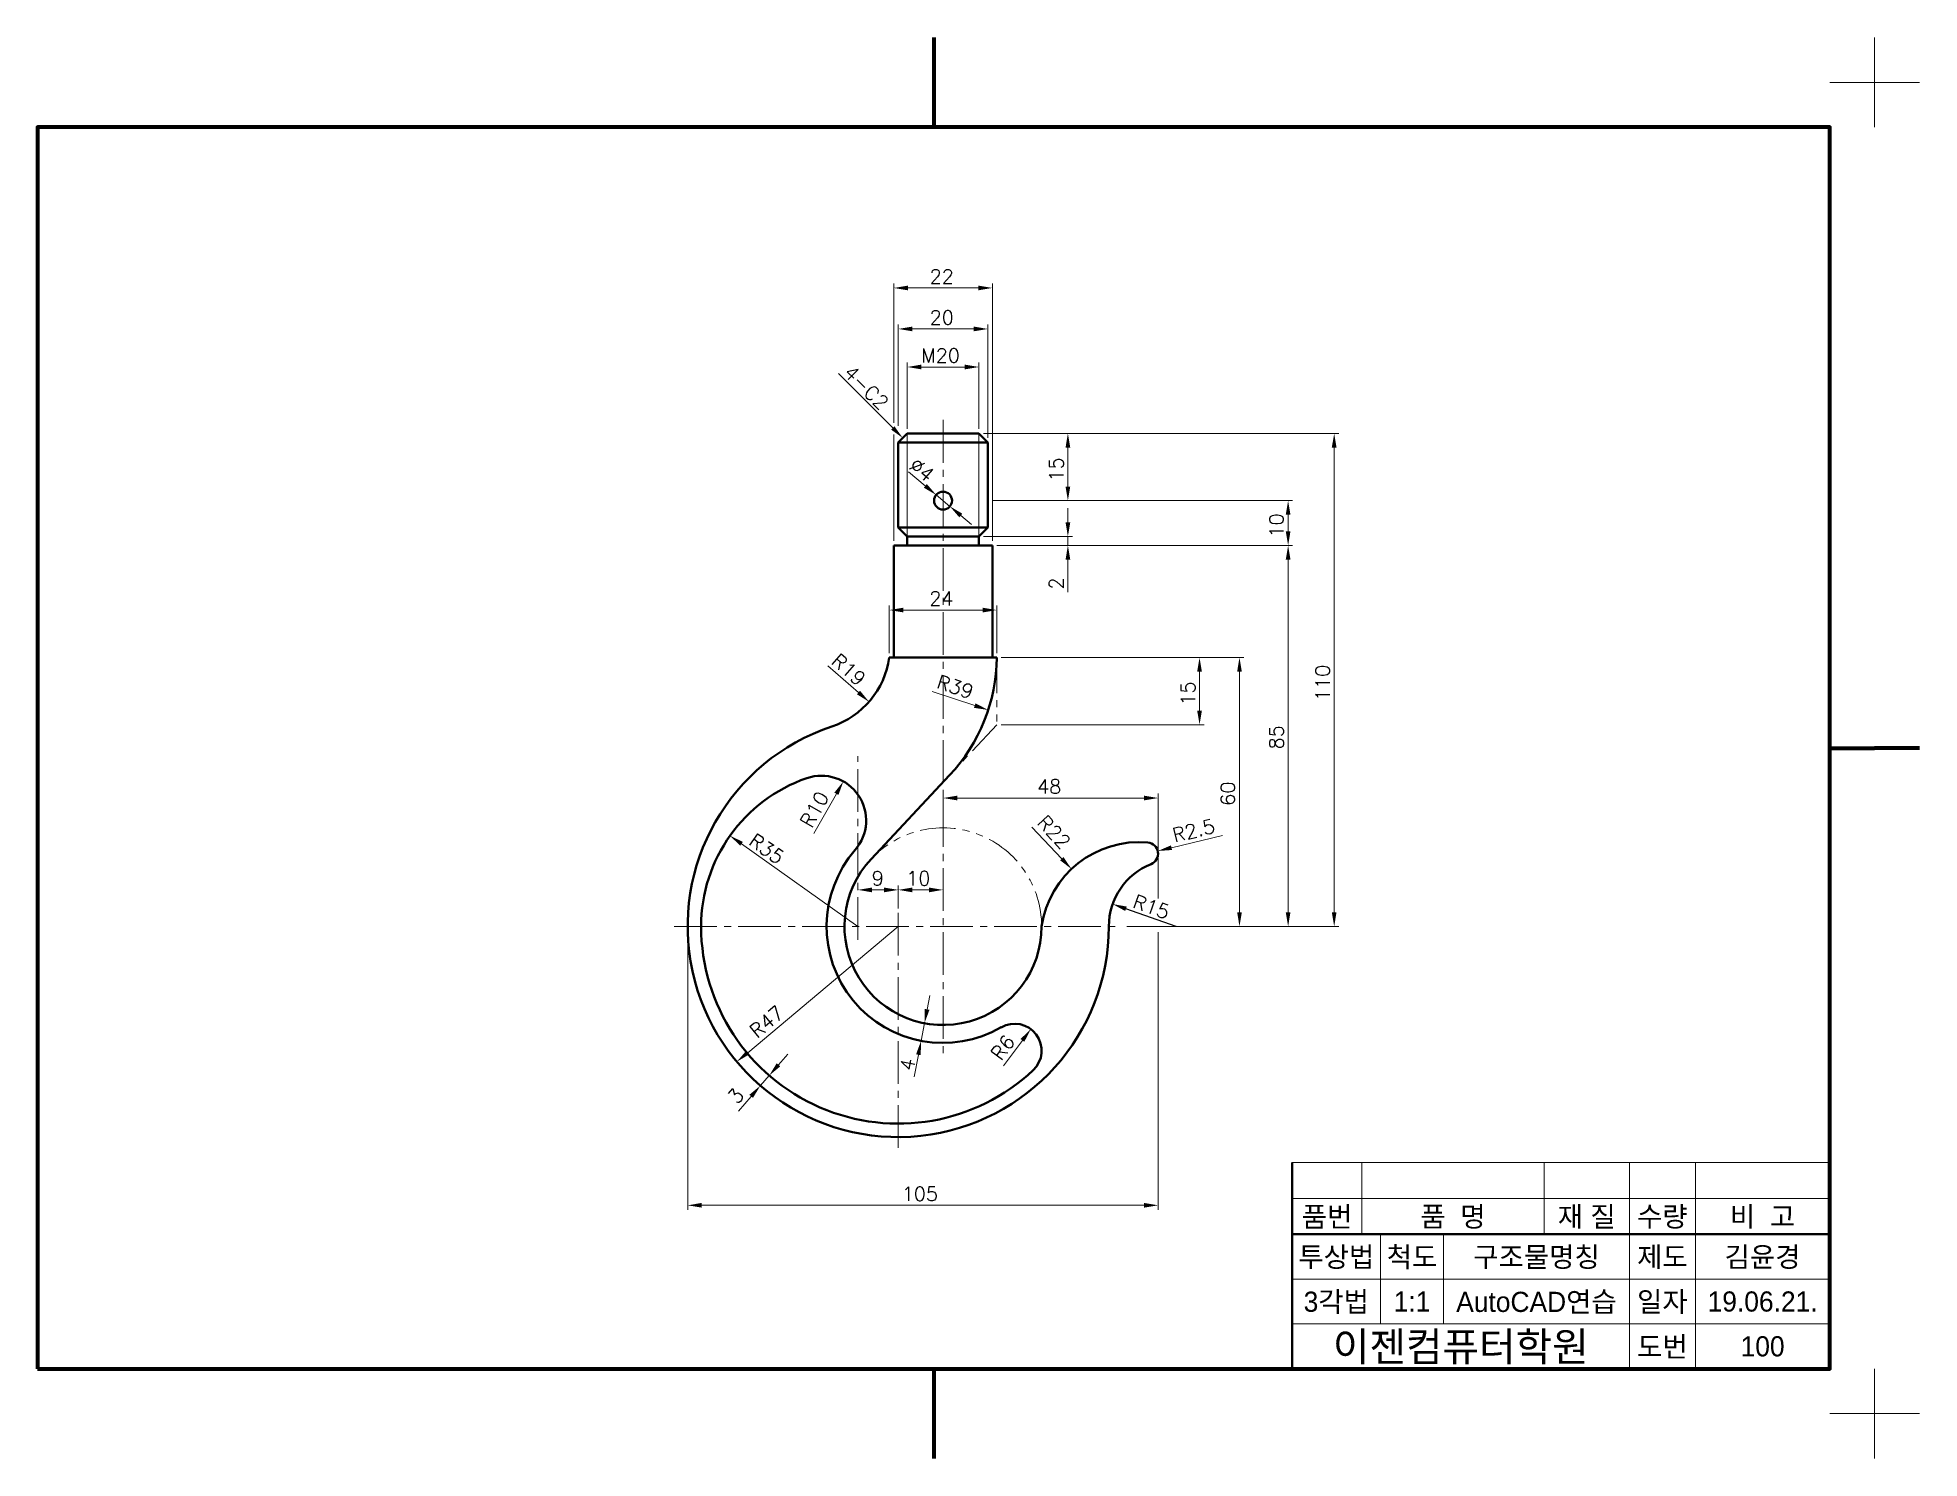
# Model space of a CAD drawing. Header units: millimetres. Extents: x 0 to 4210, y 0 to 2980.
# Drawn here: x 3790 to 4210, y 2663 to 2980 of the extents above; entities that cross this region are included whole.
import ezdxf
from ezdxf.enums import TextEntityAlignment as Align

# ---------------------------------------------------------------- set-up
doc = ezdxf.new("R2010")
doc.units = ezdxf.units.MM
doc.linetypes.add('CENTER2', pattern=[28.575, 19.05, -3.175, 3.175, -3.175])
doc.linetypes.add('PHANTOM2', pattern=[31.75, 15.875, -3.175, 3.175, -3.175, 3.175, -3.175])
for name, color, linetype, lineweight in [('가는선', 1, 'Continuous', 13), ('가상선', 1, 'PHANTOM2', 13), ('구분선', 1, 'PHANTOM2', 13), ('문자', 2, 'Continuous', 20), ('외곽선', 4, 'Continuous', 70), ('외형선', 3, 'Continuous', 40), ('중심선', 1, 'CENTER2', 13), ('치수선', 1, 'Continuous', 13)]:
    doc.layers.add(name, color=color, linetype=linetype, lineweight=lineweight)
doc.styles.get("Standard").update_dxf_attribs({"font": 'romans.shx'})
doc.styles.add('한글', font='')
doc.styles.get('한글').set_extended_font_data('Gulim')

msp = doc.modelspace()

# ---------------------------------------------------------------- texts
at = {"color": 2, "ltscale": 0.5}
msp.add_text('R15', height=3.15, rotation=340.5785, dxfattribs=at).set_placement((4034.18, 2785.94))
at = {"layer": '문자', "ltscale": 0.5}
for s, p in [('22', (3989.09, 2925.15)), ('20', (3989.09, 2916)), ('M20', (3987.21, 2907.51)), ('24', (3989.01, 2853.28)), ('48', (4013.09, 2811.34)), ('9', (3976.16, 2790.84)), ('10', (3983.86, 2790.84)), ('105', (3982.86, 2720.46))]:
    msp.add_text(s, height=3.15, dxfattribs=at).set_placement(p)
for s, rotation, p in [('4-C2', 315.238, (3969.69, 2904.96)), ('∅4', 320.1572, (3984.26, 2884.1)), ('15', 90, (4018.95, 2880.96)), ('10', 90, (4068.11, 2868.46)), ('2', 90, (4018.95, 2856.84)), ('R19', 318.8279, (3966.89, 2840.51)), ('110', 90, (4078.39, 2831.96)), ('R39', 341.908, (3990.38, 2834.93)), ('15', 90, (4048.34, 2830.96)), ('85', 90, (4068.11, 2821.19)), ('R10', 60.6516, (3962.73, 2803.44)), ('60', 90, (4057.25, 2808.61)), ('R22', 313.3493, (4012.87, 2804.64)), ('R35', 324.6555, (3948.44, 2800.11)), ('R2.5', 13.5531, (4043.71, 2800.42)), ('R47', 39.9622, (3950.56, 2756.57)), ('R6', 53.0406, (4005.05, 2751.53)), ('4', 79.1253, (3985.47, 2749.25)), ('3', 49.1112, (3946.16, 2741.81))]:
    msp.add_text(s, height=3.15, rotation=rotation, dxfattribs=at).set_placement(p)
at = {"layer": '문자', "ltscale": 0.5, "style": '한글'}
for s, height, p in [('품번', 4.5, (4077.79, 2717)), ('품  명', 4.5, (4105.9, 2717)), ('재 질', 4.5, (4135.75, 2717)), ('수량', 4.5, (4152.64, 2717)), ('비  고', 4.5, (4175.01, 2717)), ('투상법', 4.5, (4079.86, 2708)), ('척도', 4.5, (4096.76, 2708)), ('구조물명칭', 4.5, (4124.54, 2708)), ('제도', 4.5, (4152.64, 2708)), ('김윤경', 4.5, (4175.01, 2708)), ('3각법', 4.5, (4079.86, 2698)), ('AutoCAD연습', 4.5, (4124.54, 2698)), ('일자', 4.5, (4152.64, 2698)), ('1:1', 4.5, (4096.76, 2698)), ('19.06.21.', 4.5, (4175.01, 2698)), ('이젠컴퓨터학원', 6.5, (4107.64, 2688)), ('도번', 4.5, (4152.64, 2688)), ('100', 4.5, (4175.01, 2688))]:
    msp.add_text(s, height=height, dxfattribs=at).set_placement(p, align=Align.MIDDLE)

# ---------------------------------------------------------------- linework, layer by layer
at = {"color": 1, "ltscale": 0.5}
msp.add_line((4044.09, 2781.69), (4032.91, 2785.63), dxfattribs=at)
msp.add_solid([(4033.09, 2786.12), (4032.74, 2785.13), (4029.94, 2786.67)], dxfattribs=at)
at = {"layer": '가는선', "ltscale": 0.5}
for p, q in [((3984.09, 2891.69), (3984.09, 2868.69)), ((4000.09, 2891.69), (4000.09, 2868.69)), ((4070, 2729), (4190, 2729)), ((4085.58, 2729), (4085.58, 2713)), ((4126.22, 2729), (4126.22, 2713)), ((4145.27, 2729), (4145.27, 2683)), ((4160.01, 2729), (4160.01, 2683)), ((4070, 2721), (4190, 2721)), ((4089.73, 2713), (4089.73, 2693)), ((4103.8, 2713), (4103.8, 2693)), ((4070, 2703), (4190, 2703)), ((4070, 2693), (4190, 2693))]:
    msp.add_line(p, q, dxfattribs=at)
at = {"layer": '가상선', "ltscale": 0.5}
for p, q in [((4004.09, 2841.69), (4004.09, 2826.69)), ((4004.09, 2826.69), (3993.55, 2815.44))]:
    msp.add_line(p, q, dxfattribs=at)
msp.add_arc((3992.09, 2781.69), 22, 0, 136.8796, dxfattribs=at)
at = {"layer": '구분선', "ltscale": 0.5}
for points in [[(4190, 2970), (4200, 2970), (4200, 2980)], [(4200, 2980), (4200, 2970), (4210, 2970)], [(4200, 2960), (4200, 2970), (4190, 2970)], [(4210, 2970), (4200, 2970), (4200, 2960)], [(4190, 2673), (4200, 2673), (4200, 2683)], [(4190, 2673), (4200, 2673), (4200, 2683)], [(4200, 2683), (4200, 2673), (4210, 2673)], [(4200, 2683), (4200, 2673), (4210, 2673)], [(4200, 2663), (4200, 2673), (4190, 2673)], [(4210, 2673), (4200, 2673), (4200, 2663)]]:
    msp.add_lwpolyline(points, dxfattribs=at)
at = {"layer": '외곽선', "ltscale": 0.5}
for p, q in [((3990, 2980), (3990, 2970)), ((3990, 2970), (3990, 2960)), ((4190, 2821.5), (4200, 2821.5)), ((4210, 2821.5), (4200, 2821.5)), ((4190, 2683), (4190, 2729)), ((3990, 2683), (3990, 2673)), ((3990, 2683), (3990, 2673)), ((3990, 2673), (3990, 2663))]:
    msp.add_line(p, q, dxfattribs=at)
msp.add_lwpolyline([(3790, 2683), (4190, 2683), (4190, 2960), (3790, 2960)], close=True, dxfattribs=at)
at = {"layer": '외형선', "ltscale": 0.5}
for p, q in [((3984.09, 2891.69), (3982.09, 2889.69)), ((3982.09, 2870.69), (3982.09, 2889.69)), ((3982.09, 2889.69), (4002.09, 2889.69)), ((3984.09, 2891.69), (4000.09, 2891.69)), ((4000.09, 2891.69), (4002.09, 2889.69)), ((4002.09, 2889.69), (4002.09, 2870.69)), ((3982.09, 2870.69), (3984.09, 2868.69)), ((3982.09, 2870.69), (4002.09, 2870.69)), ((4000.09, 2868.69), (3984.09, 2868.69)), ((4002.09, 2870.69), (4000.09, 2868.69)), ((3981.09, 2866.69), (4003.09, 2866.69)), ((3981.09, 2866.69), (3981.09, 2841.69)), ((4003.09, 2866.69), (4003.09, 2841.69)), ((3980.09, 2841.69), (4004.09, 2841.69)), ((3993.55, 2815.44), (3976.03, 2796.72)), ((4070, 2729), (4070, 2721)), ((4070, 2721), (4070, 2713)), ((4070, 2713), (4190, 2713)), ((4070, 2713), (4070, 2693)), ((4070, 2693), (4070, 2683))]:
    msp.add_line(p, q, dxfattribs=at)
at = {"layer": '외형선'}
for p, q in [((3984.09, 2868.69), (3984.09, 2866.69)), ((4000.09, 2868.69), (4000.09, 2866.69))]:
    msp.add_line(p, q, dxfattribs=at)
at = {"layer": '외형선', "ltscale": 0.5}
msp.add_circle((3992.09, 2876.69), 2, dxfattribs=at)
for centre, radius, start, end in [((3961.27, 2844.32), 19, 288.3855, 352.0402), ((3965.09, 2842.1), 39, 316.8796, 359.3978), ((3982.09, 2781.69), 47, 108.3855, 0), ((3973.09, 2781.69), 35, 109.0453, 180), ((3964.93, 2805.32), 10, 318.9717, 109.0453), ((3992.09, 2781.69), 26, 138.9717, 300), ((4035.86, 2778.51), 22, 84.9092, 171.7022), ((4037.59, 2797.93), 2.5, 291.8037, 84.9092), ((3992.09, 2781.69), 22, 136.8796, 0), ((4044.09, 2781.69), 15, 111.8037, 180), ((3982.09, 2781.69), 44, 180, 313.1736), ((4008.09, 2753.97), 6, 313.1736, 120)]:
    msp.add_arc(centre, radius, start, end, dxfattribs=at)
at = {"layer": '중심선', "ltscale": 0.5}
for p, q in [((3992.09, 2894.69), (3992.09, 2752.69)), ((3973.09, 2778.69), (3973.09, 2819.69)), ((3982.09, 2784.69), (3982.09, 2731.69)), ((3932.09, 2781.69), (4032.09, 2781.69))]:
    msp.add_line(p, q, dxfattribs=at)
at = {"layer": '치수선', "ltscale": 0.5}
for p, q in [((3981.09, 2894.07), (3981.09, 2925.15)), ((3984.24, 2924.15), (3999.94, 2924.15)), ((4003.09, 2867.69), (4003.09, 2925.15)), ((3982.09, 2893.37), (3982.09, 2916)), ((3985.24, 2915), (3998.94, 2915)), ((4002.09, 2890.69), (4002.09, 2916)), ((3984.09, 2892.69), (3984.09, 2907.51)), ((3987.24, 2906.51), (3996.94, 2906.51)), ((4000.09, 2892.69), (4000.09, 2907.51)), ((3980.86, 2892.91), (3968.75, 2905.03)), ((3981.09, 2867.69), (3981.09, 2891.43)), ((4001.09, 2891.69), (4020.95, 2891.69)), ((4020.95, 2891.69), (4080.39, 2891.69)), ((4019.95, 2879.84), (4019.95, 2888.54)), ((4079.39, 2888.54), (4079.39, 2784.84)), ((3984.4, 2883.1), (3988.13, 2879.99)), ((3993.62, 2875.41), (3990.55, 2877.97)), ((3996.04, 2873.39), (3998.46, 2871.37)), ((4003.09, 2876.69), (4020.95, 2876.69)), ((4019.95, 2871.84), (4019.95, 2874.99)), ((4020.95, 2876.69), (4070.11, 2876.69)), ((4069.11, 2873.54), (4069.11, 2869.84)), ((4001.09, 2868.69), (4020.95, 2868.69)), ((4019.95, 2868.69), (4019.95, 2866.69)), ((4004.09, 2866.69), (4020.95, 2866.69)), ((4020.95, 2866.69), (4070.11, 2866.69)), ((4019.95, 2863.54), (4019.95, 2856.29)), ((4069.11, 2784.84), (4069.11, 2863.54)), ((3980.09, 2842.69), (3980.09, 2853.28)), ((3983.24, 2852.28), (4000.94, 2852.28)), ((4004.09, 2842.69), (4004.09, 2853.28)), ((3966.38, 2839.85), (3973.2, 2833.88)), ((4005.09, 2841.69), (4050.34, 2841.69)), ((4046.64, 2841.69), (4059.25, 2841.69)), ((4049.34, 2829.84), (4049.34, 2838.54)), ((4058.25, 2784.84), (4058.25, 2838.54)), ((3989.66, 2834.07), (3999.16, 2830.96)), ((4005.09, 2826.69), (4050.34, 2826.69)), ((3963.28, 2802.39), (3968.29, 2811.29)), ((3992.09, 2804.69), (3992.09, 2811.34)), ((4036.94, 2810.34), (3995.24, 2810.34)), ((4040.09, 2798.93), (4040.09, 2811.34)), ((4011.94, 2803.85), (4018.59, 2796.8)), ((4054.43, 2802), (4043.08, 2799.26)), ((3973.09, 2781.69), (3947.11, 2800.11)), ((4040.09, 2796.93), (4040.09, 2787.89)), ((3976.24, 2789.84), (3978.94, 2789.84)), ((3982.09, 2785.69), (3982.09, 2790.84)), ((3985.24, 2789.84), (3988.94, 2789.84)), ((3935.09, 2780.69), (3935.09, 2718.46)), ((3982.09, 2781.69), (3948.48, 2753.52)), ((4033.09, 2781.69), (4059.25, 2781.69)), ((4040.09, 2780.41), (4040.09, 2718.46)), ((4059.25, 2781.69), (4070.11, 2781.69)), ((4069.58, 2781.69), (4080.39, 2781.69)), ((3988.53, 2763.18), (3989.13, 2766.27)), ((3987.94, 2760.08), (3987.18, 2756.15)), ((4005.56, 2750.61), (4009.8, 2756.25)), ((3955.35, 2750.8), (3957.41, 2753.19)), ((3986.59, 2753.06), (3985.64, 2748.14)), ((3953.29, 2748.42), (3951.32, 2746.16)), ((3949.26, 2743.77), (3946.41, 2740.48)), ((3938.24, 2719.46), (4036.94, 2719.46))]:
    msp.add_line(p, q, dxfattribs=at)
for points in [[(3984.24, 2924.67), (3984.24, 2923.62), (3981.09, 2924.15)], [(3999.94, 2924.67), (3999.94, 2923.62), (4003.09, 2924.15)], [(3985.24, 2915.53), (3985.24, 2914.48), (3982.09, 2915)], [(3998.94, 2915.53), (3998.94, 2914.48), (4002.09, 2915)], [(3987.24, 2907.04), (3987.24, 2905.99), (3984.09, 2906.51)], [(3996.94, 2907.04), (3996.94, 2905.99), (4000.09, 2906.51)], [(3981.23, 2893.29), (3983.09, 2890.69), (3980.49, 2892.54)], [(4019.43, 2888.54), (4020.48, 2888.54), (4019.95, 2891.69)], [(4078.86, 2888.54), (4079.91, 2888.54), (4079.39, 2891.69)], [(3988.47, 2880.39), (3987.8, 2879.58), (3990.55, 2877.97)], [(4019.43, 2879.84), (4020.48, 2879.84), (4019.95, 2876.69)], [(3996.38, 2873.79), (3995.7, 2872.98), (3993.62, 2875.41)], [(4068.58, 2873.54), (4069.63, 2873.54), (4069.11, 2876.69)], [(4019.43, 2871.84), (4020.48, 2871.84), (4019.95, 2868.69)], [(4068.58, 2869.84), (4069.63, 2869.84), (4069.11, 2866.69)], [(4019.43, 2863.54), (4020.48, 2863.54), (4019.95, 2866.69)], [(4068.58, 2863.54), (4069.63, 2863.54), (4069.11, 2866.69)], [(3983.24, 2852.8), (3983.24, 2851.75), (3980.09, 2852.28)], [(4000.94, 2852.8), (4000.94, 2851.75), (4004.09, 2852.28)], [(4048.81, 2838.54), (4049.86, 2838.54), (4049.34, 2841.69)], [(4057.73, 2838.54), (4058.78, 2838.54), (4058.25, 2841.69)], [(3973.55, 2834.28), (3972.86, 2833.49), (3975.57, 2831.81)], [(3999.33, 2831.46), (3999, 2830.46), (4002.16, 2829.99)], [(4048.81, 2829.84), (4049.86, 2829.84), (4049.34, 2826.69)], [(3967.83, 2811.55), (3968.74, 2811.03), (3969.83, 2814.03)], [(3995.24, 2810.86), (3995.24, 2809.81), (3992.09, 2810.34)], [(4036.94, 2810.86), (4036.94, 2809.81), (4040.09, 2810.34)], [(3947.41, 2800.54), (3946.8, 2799.68), (3944.54, 2801.93)], [(4042.96, 2799.77), (4043.2, 2798.75), (4040.02, 2798.52)], [(4018.97, 2797.16), (4018.21, 2796.44), (4020.76, 2794.51)], [(3976.24, 2790.36), (3976.24, 2789.31), (3973.09, 2789.84)], [(3978.94, 2790.36), (3978.94, 2789.31), (3982.09, 2789.84)], [(3985.24, 2790.36), (3985.24, 2789.31), (3982.09, 2789.84)], [(3988.94, 2790.36), (3988.94, 2789.31), (3992.09, 2789.84)], [(4057.73, 2784.84), (4058.78, 2784.84), (4058.25, 2781.69)], [(4068.58, 2784.84), (4069.63, 2784.84), (4069.11, 2781.69)], [(4078.86, 2784.84), (4079.91, 2784.84), (4079.39, 2781.69)], [(3988.02, 2763.27), (3989.05, 2763.08), (3987.94, 2760.08)], [(3986.07, 2753.16), (3987.1, 2752.96), (3987.18, 2756.15)], [(4009.38, 2756.57), (4010.22, 2755.94), (4011.69, 2758.77)], [(3948.14, 2753.92), (3948.81, 2753.12), (3946.06, 2751.5)], [(3954.95, 2751.15), (3955.74, 2750.46), (3953.29, 2748.42)], [(3948.86, 2744.12), (3949.66, 2743.43), (3951.32, 2746.16)], [(3938.24, 2719.99), (3938.24, 2718.94), (3935.09, 2719.46)], [(4036.94, 2719.99), (4036.94, 2718.94), (4040.09, 2719.46)]]:
    msp.add_solid(points, dxfattribs=at)

msp.set_redraw_order([(e.dxf.handle, doc.entitydb.next_handle()) for e in msp.query("TEXT MTEXT ATTDEF DIMENSION ARC_DIMENSION")])  # texts and dimensions are drawn at this point

doc.saveas('drawing.dxf')
